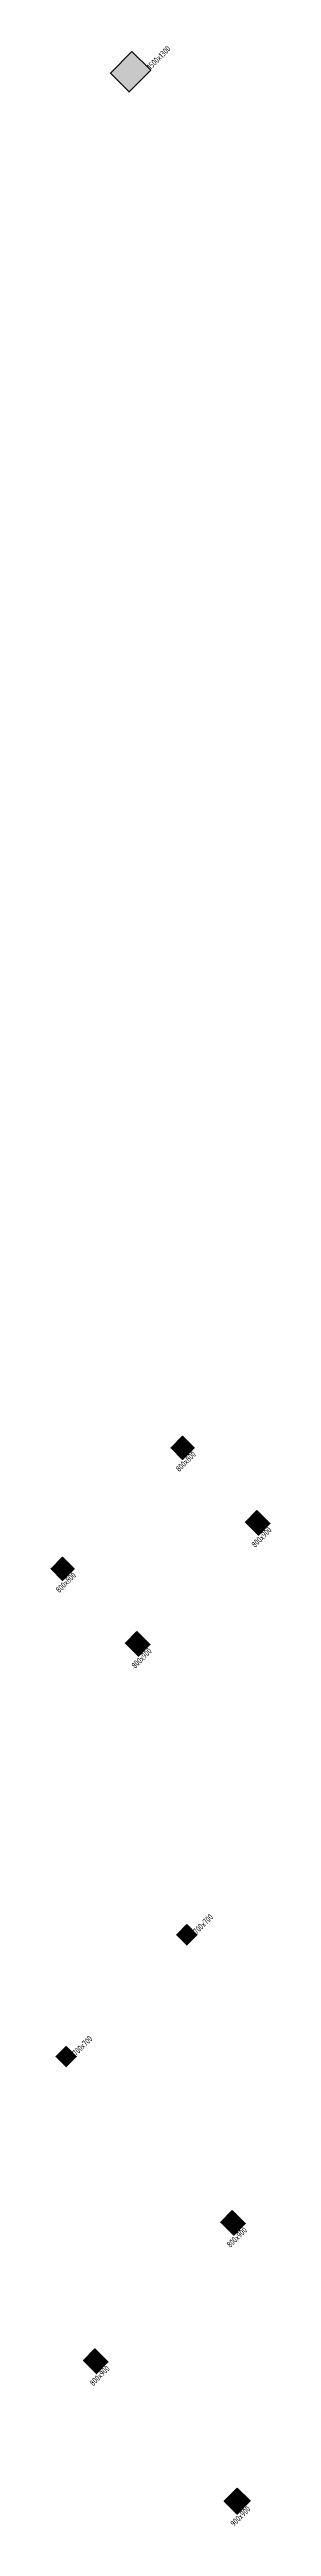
# Model space of a CAD drawing. Extents: x 517158726 to 519536726, y 3499539182 to 3501239182.
# Drawn here: x 518804576 to 518815317, y 3499835453 to 3499956665 of the extents above; entities that cross this region are included whole.
import ezdxf

# ---------------------------------------------------------------- set-up
doc = ezdxf.new("R2010")
doc.units = 0
doc.header["$LTSCALE"] = 500
doc.header["$MEASUREMENT"] = 0
doc.layers.get('0').update_dxf_attribs({"linetype": 'CONTINUOUS'})
for name, color, linetype, plot in [('__覆盖_A10-1楼地上客房部分轴网（1：100）_TEN25IWP$0$C-XREF-SLCT', 7, 'CONTINUOUS', False), ('C-XREF-SLCT', 7, 'CONTINUOUS', False), ('S_POST_OTHE', 110, 'CONTINUOUS', False)]:
    doc.layers.add(name, color=color, linetype=linetype, plot=plot)
doc.layers.add('S_COLU', color=2, linetype='CONTINUOUS')
doc.layers.add('S_COLU_HACH', color=15, linetype='CONTINUOUS')
doc.styles.add('__覆盖_A10-1楼地上客房部分轴网（1：100）_TEN25IWP$0$Acs', font='Tssdeng.shx', dxfattribs={"width": 0.7, "bigfont": 'Tssdchn.shx'})
doc.styles.add('Acs', font='STFANGSO.TTF', dxfattribs={"width": 0.7})
doc.styles.add('TH-STYLE3', font='tssdeng.shx', dxfattribs={"width": 0.7, "bigfont": 'tssdchn.shx'})

msp = doc.modelspace()

# ---------------------------------------------------------------- texts
at = {"layer": 'S_POST_OTHE', "style": 'TH-STYLE3', "width": 0.7}
for s, p in [('1500x1300', (518809465, 3499955657)), ('800x800', (518810869, 3499887036)), ('800x900', (518814592, 3499883334)), ('800x800', (518804981, 3499881115)), ('800x900', (518808704, 3499877413)), ('700x700', (518811731, 3499864411)), ('700x700', (518805808, 3499858455)), ('800x900', (518813378, 3499849071)), ('800x900', (518806643, 3499842299)), ('900x900', (518813556, 3499835424))]:
    msp.add_text(s, height=300, rotation=45.15706, dxfattribs=at).set_placement(p)

# ---------------------------------------------------------------- blocks, each defined once
blk = doc.blocks.new('AcsAcadShareArea')
for points in [[(0, 0), (118900, 0), (118900, 85000), (0, 85000)], [(0, 0), (6892.9, 0), (6892.9, 2699.2), (0, 2699.2)], [(6892.9, 0), (28409.4, 0), (28409.4, 2708.4), (6892.9, 2708.4)], [(0, 733), (0, 733), (0, 0), (0, 0)]]:
    blk.add_lwpolyline(points, close=True)
at = {"insert": (596.8, 1991.4), "char_height": 1000, "width": 6073.9, "attachment_point": 1, "style": 'Acs'}
blk.add_mtext('唯一编号：', dxfattribs=at)
at = {"style": 'Acs', "width": 0.8}
blk.add_attdef('唯一编号', (7537.4, 860.8), '', height=1000, dxfattribs=at)
blk = doc.blocks.new('__覆盖_A10-1楼地上客房部分轴网（1：100）_TEN25IWP$0$AcsAcadShareArea')
for points in [[(0, 0), (118900, 0), (118900, 85000), (0, 85000)], [(0, 0), (6892.9, 0), (6892.9, 2699.2), (0, 2699.2)], [(6892.9, 0), (28409.4, 0), (28409.4, 2708.4), (6892.9, 2708.4)], [(0, 733), (0, 733), (0, 0), (0, 0)]]:
    blk.add_lwpolyline(points, close=True)
at = {"insert": (596.8, 1991.4), "char_height": 1000, "width": 6073.9, "attachment_point": 1, "style": '__覆盖_A10-1楼地上客房部分轴网（1：100）_TEN25IWP$0$Acs'}
blk.add_mtext('唯一编号：', dxfattribs=at)
at = {"style": '__覆盖_A10-1楼地上客房部分轴网（1：100）_TEN25IWP$0$Acs', "width": 0.8}
blk.add_attdef('唯一编号', (7537.4, 860.8), '', height=1000, dxfattribs=at)

# ---------------------------------------------------------------- linework, layer by layer
at = {"layer": 'S_COLU', "linetype": 'ByBlock', "lineweight": 35}
for points in [[(518808544, 3499956574), (518807486, 3499955510), (518808408, 3499954593), (518809465, 3499955657)], [(518811028, 3499888804), (518810464, 3499888237), (518811031, 3499887673), (518811595, 3499888240)], [(518814679, 3499885172), (518814115, 3499884605), (518814753, 3499883971), (518815317, 3499884538)], [(518805140, 3499882883), (518804576, 3499882316), (518805143, 3499881752), (518805707, 3499882319)], [(518808791, 3499879252), (518808227, 3499878685), (518808865, 3499878050), (518809429, 3499878617)], [(518811235, 3499864904), (518810741, 3499864408), (518811238, 3499863914), (518811731, 3499864411)], [(518805311, 3499858948), (518804818, 3499858452), (518805314, 3499857958), (518805808, 3499858455)], [(518813465, 3499850910), (518812901, 3499850342), (518813539, 3499849708), (518814103, 3499850275)], [(518806731, 3499844138), (518806167, 3499843571), (518806805, 3499842936), (518807369, 3499843504)], [(518813715, 3499837334), (518813080, 3499836696), (518813718, 3499836061), (518814353, 3499836699)]]:
    msp.add_lwpolyline(points, close=True, dxfattribs=at)
at = {"layer": 'S_COLU_HACH', "ltscale": 3}
for points in [[(518807486, 3499955510), (518808408, 3499954593), (518808544, 3499956574), (518809465, 3499955657)], [(518810464, 3499888237), (518811031, 3499887673), (518811028, 3499888804), (518811595, 3499888240)], [(518814115, 3499884605), (518814753, 3499883971), (518814679, 3499885172), (518815317, 3499884538)], [(518804576, 3499882316), (518805143, 3499881752), (518805140, 3499882883), (518805707, 3499882319)], [(518808227, 3499878685), (518808865, 3499878050), (518808791, 3499879252), (518809429, 3499878617)], [(518810741, 3499864408), (518811238, 3499863914), (518811235, 3499864904), (518811731, 3499864411)], [(518804818, 3499858452), (518805314, 3499857958), (518805311, 3499858948), (518805808, 3499858455)], [(518812901, 3499850342), (518813539, 3499849708), (518813465, 3499850910), (518814103, 3499850275)], [(518806167, 3499843571), (518806805, 3499842936), (518806731, 3499844138), (518807369, 3499843504)], [(518813080, 3499836696), (518813718, 3499836061), (518813715, 3499837334), (518814353, 3499836699)]]:
    msp.add_solid(points, dxfattribs=at)

# ---------------------------------------------------------------- block references
at = {"layer": '__覆盖_A10-1楼地上客房部分轴网（1：100）_TEN25IWP$0$C-XREF-SLCT', "xscale": 20, "yscale": 20, "zscale": 20}
msp.add_blockref('__覆盖_A10-1楼地上客房部分轴网（1：100）_TEN25IWP$0$AcsAcadShareArea', (517158726, 3499539182), dxfattribs=at).add_auto_attribs({'唯一编号': '1#楼地上客房部分轴网（1：100）'})
at = {"layer": 'C-XREF-SLCT', "xscale": 20, "yscale": 20, "zscale": 20}
msp.add_blockref('AcsAcadShareArea', (517158726, 3499539182), dxfattribs=at).add_auto_attribs({'唯一编号': 'colu'})

msp.set_redraw_order([(e.dxf.handle, doc.entitydb.next_handle()) for e in msp.query("TEXT MTEXT ATTDEF DIMENSION ARC_DIMENSION")])  # texts and dimensions are drawn at this point

doc.saveas('drawing.dxf')
